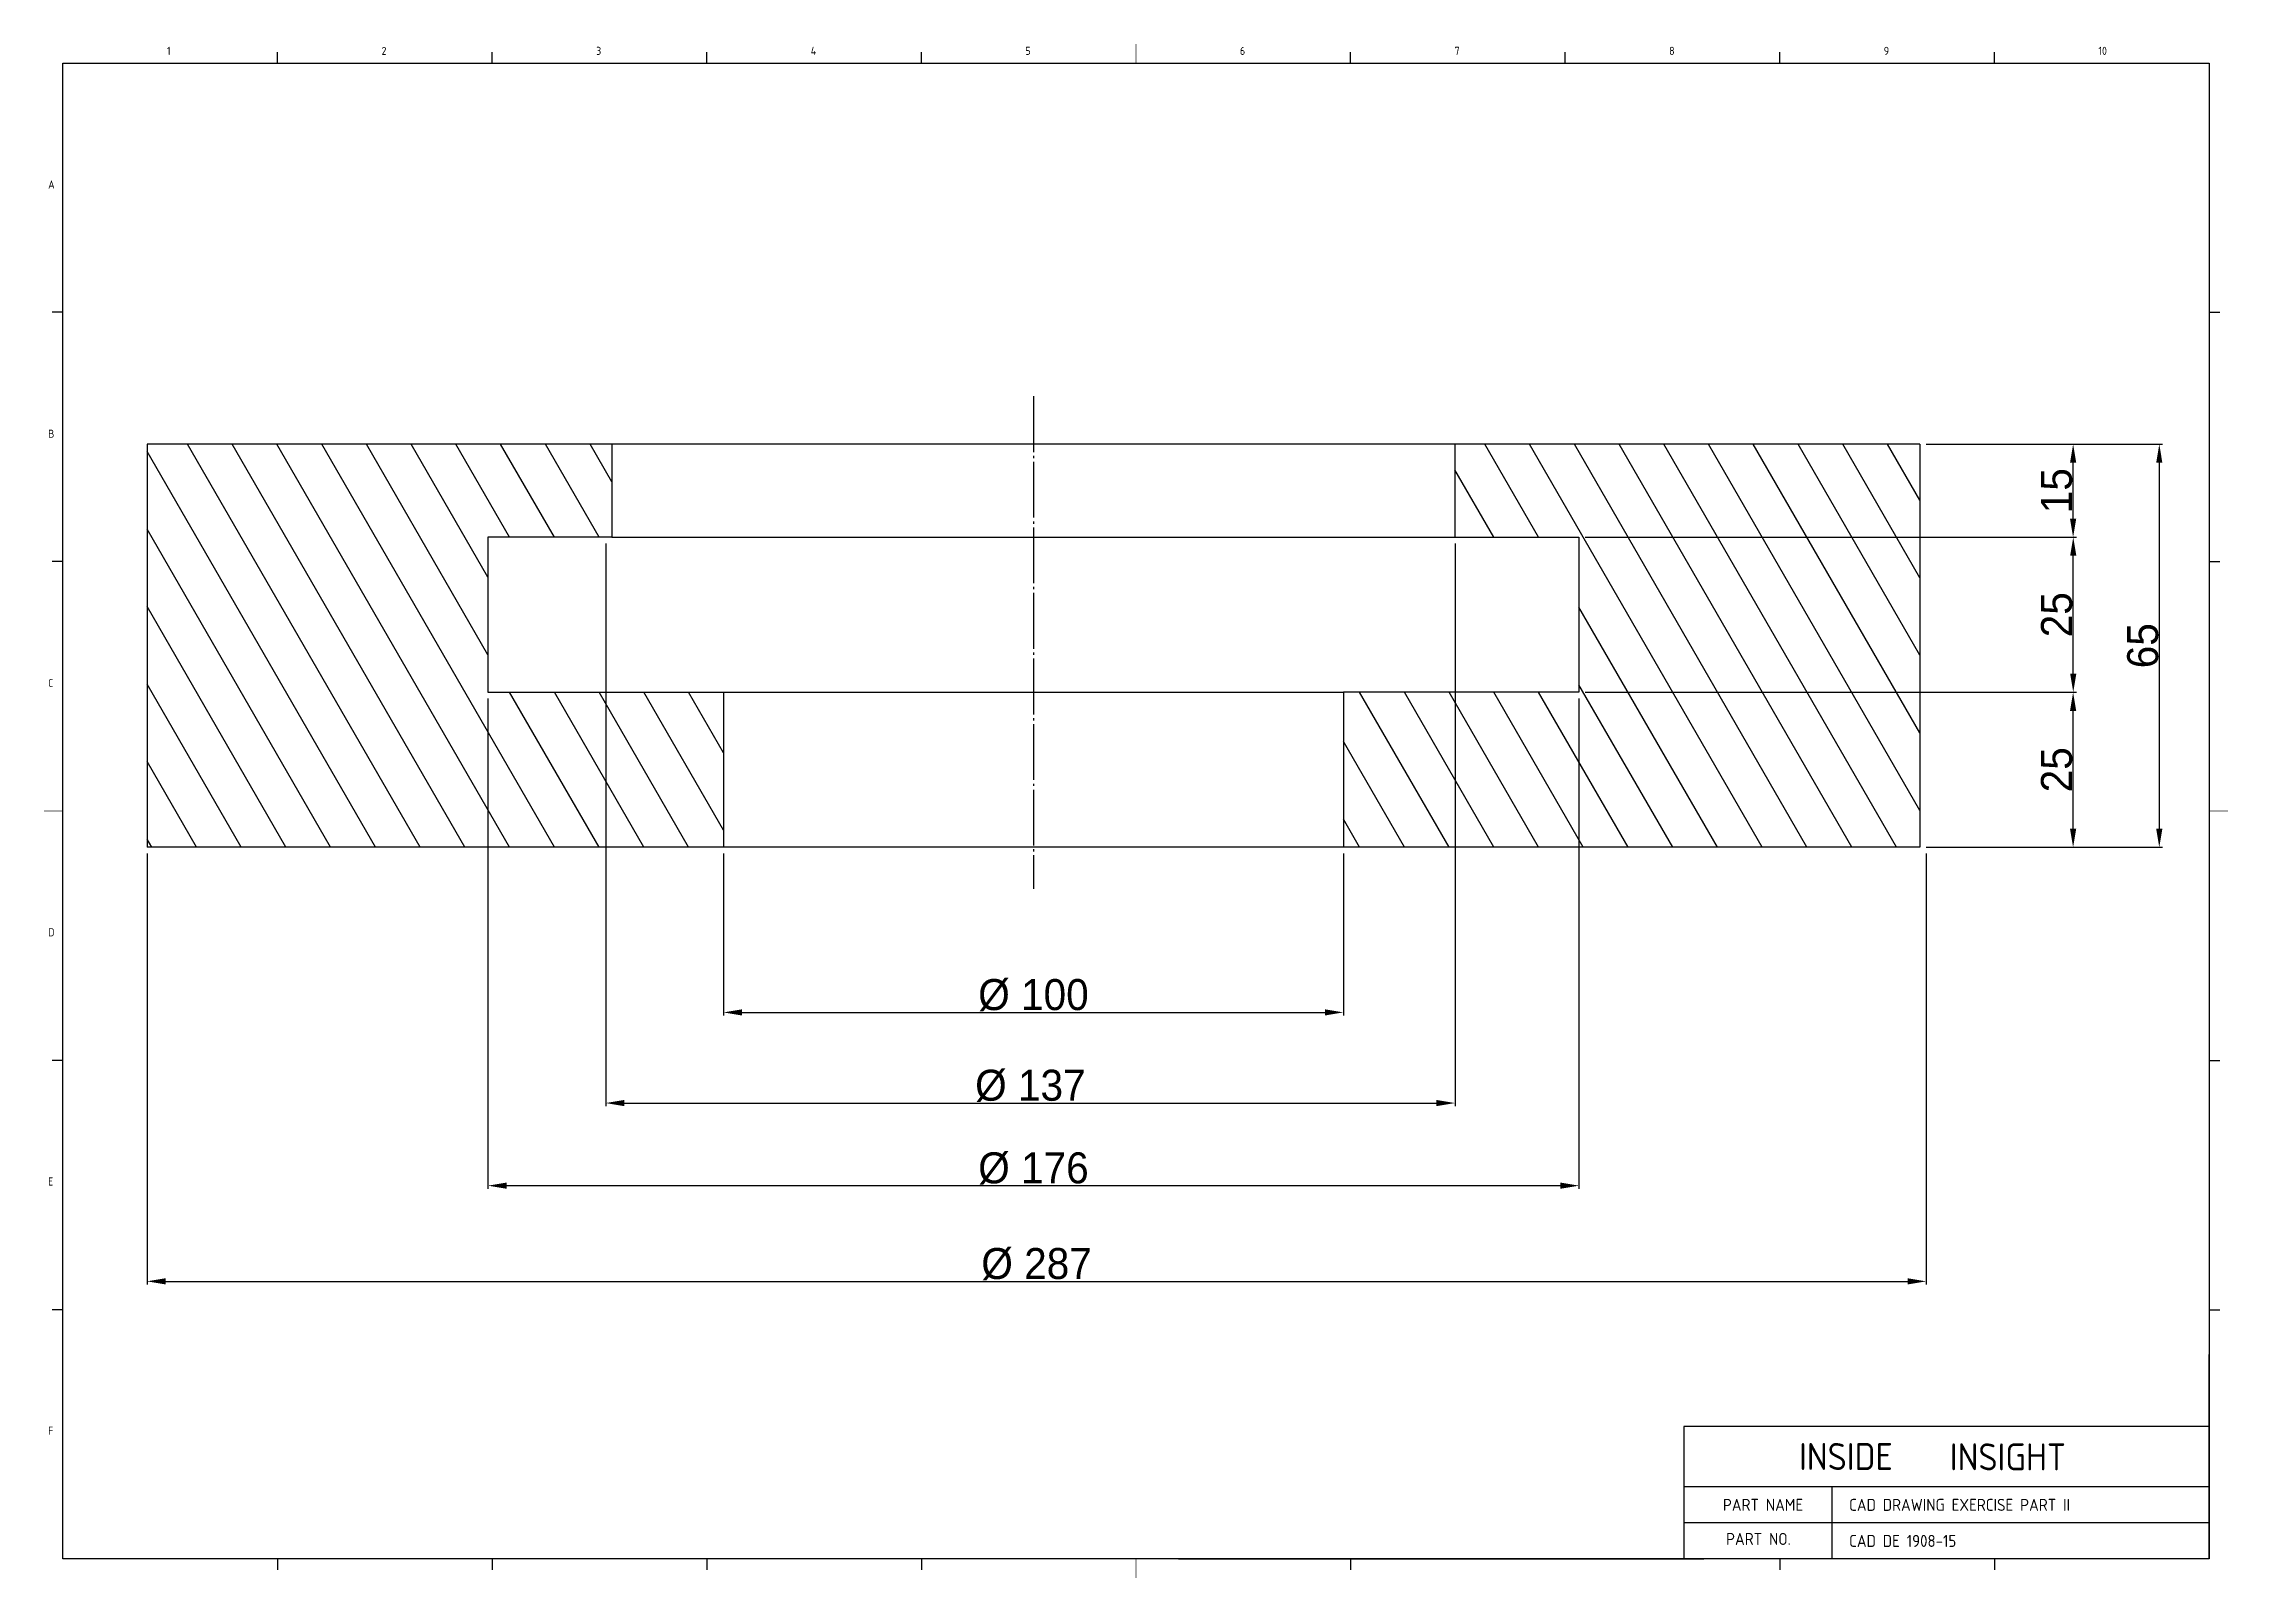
# Model space of a CAD drawing. Header units: inches. Extents: x 328 to 12229, y 132 to 477.
# Drawn here: x 11144.6 to 11497, y 132.8 to 380.3 of the extents above; entities that cross this region are included whole.
import ezdxf

# ---------------------------------------------------------------- set-up
doc = ezdxf.new("R2010")
doc.units = ezdxf.units.IN
doc.header["$MEASUREMENT"] = 0
doc.linetypes.add('C2', pattern=[7.05, 6, -0.4, 0.25, -0.4])
doc.linetypes.add('D2', pattern=[11.2, 8, -0.8, 0.4, -0.8, 0.4, -0.8])
doc.layers.add('1', color=1, linetype='C2')
doc.layers.add('3', color=3, linetype='D2')
doc.layers.add('DIMENSION', color=3, linetype='Continuous', lineweight=25)
doc.styles.add('A', font='GENISO', dxfattribs={"bigfont": 'WHGTXT'})
doc.styles.get("Standard").update_dxf_attribs({"font": 'gulim.ttc'})
doc.dimstyles.new('Copy of Copy of inside insight-1', dxfattribs={"dimscale": 100, "dimtxt": 5, "dimasz": 3, "dimexe": 0.5, "dimexo": 1, "dimgap": 0.09, "dimtad": 1, "dimdec": 0, "dimzin": 0, "dimdsep": 46, "dimtxsty": 'Standard', "dimcen": 0.09, "dimdle": 1, "dimclrd": 3, "dimclre": 3, "dimclrt": 2, "dimadec": 0, "dimazin": 0, "dimtfac": 1, "dimtdec": 0, "dimtofl": 0, "dimtmove": 0, "dimatfit": 3, "dimfxl": 0, "dimtolj": 1, "dimtzin": 0, "dimarcsym": 0})

msp = doc.modelspace()

# ---------------------------------------------------------------- texts
at = {"linetype": 'Continuous', "style": 'A'}
for s, height, p in [('1', 1.306368, (11164.448899, 378.445624)), ('2', 1.306368, (11199.067651, 378.445624)), ('3', 1.306368, (11233.686403, 378.445624)), ('4', 1.306368, (11268.305155, 378.445624)), ('5', 1.306368, (11302.923907, 378.445624)), ('6', 1.306368, (11337.542659, 378.445624)), ('7', 1.306368, (11372.161411, 378.445624)), ('8', 1.306368, (11406.780163, 378.445624)), ('9', 1.306368, (11441.398915, 378.445624)), ('10', 1.306368, (11476.017667, 378.445624)), ('A', 1.306368, (11145.288835, 356.890552)), ('B', 1.306368, (11145.288835, 316.697963)), ('C', 1.306368, (11145.288835, 276.505374)), ('D', 1.306368, (11145.288835, 236.312785)), ('E', 1.306368, (11145.288835, 196.120196)), ('F', 1.306368, (11145.288835, 155.927608)), ('INSIDE', 4.3482938, (11427.734177, 150.247433)), ('INSIGHT', 4.3482938, (11452.056139, 150.192255)), ('PART NAME', 1.9399565, (11415.459463, 143.656458)), ('CAD DRAWING EXERCISE PART II', 1.93995648, (11435.817031, 143.656458)), ('PART NO.', 1.9399565, (11415.972191, 138.159914)), ('CAD DE 1908-15', 1.93995648, (11435.817031, 137.836588))]:
    msp.add_text(s, height=height, dxfattribs=at).set_placement(p)

# ---------------------------------------------------------------- blocks, each defined once
blk = doc.blocks.new('*D690')
at = {"layer": 'Defpoints', "color": 0}
for p in [(11254.24, 250.67), (11354.24, 250.67), (11354.24, 224.04)]:
    blk.add_point(p, dxfattribs=at)
at = {"layer": 'DIMENSION', "color": 3, "lineweight": -2}
for p, q in [((11254.24, 249.67), (11254.24, 223.54)), ((11354.24, 249.67), (11354.24, 223.54)), ((11257.24, 224.04), (11351.24, 224.04))]:
    blk.add_line(p, q, dxfattribs=at)
at = {"layer": 'DIMENSION', "color": 3}
for points in [[(11257.24, 224.54), (11257.24, 223.54), (11254.24, 224.04)], [(11351.24, 223.54), (11351.24, 224.54), (11354.24, 224.04)]]:
    blk.add_solid(points, dxfattribs=at)
at = {"layer": 'DIMENSION', "color": 2, "insert": (11304.24, 226.82), "char_height": 5, "attachment_point": 5}
blk.add_mtext('\\A1;Ø 100', dxfattribs=at)
blk = doc.blocks.new('*D691')
at = {"layer": 'Defpoints', "color": 0}
for p in [(11216.24, 275.67), (11392.24, 275.67), (11392.24, 196.1)]:
    blk.add_point(p, dxfattribs=at)
at = {"layer": 'DIMENSION', "color": 3, "lineweight": -2}
for p, q in [((11216.24, 274.67), (11216.24, 195.6)), ((11392.24, 274.67), (11392.24, 195.6)), ((11219.24, 196.1), (11389.24, 196.1))]:
    blk.add_line(p, q, dxfattribs=at)
at = {"layer": 'DIMENSION', "color": 3}
for points in [[(11219.24, 196.6), (11219.24, 195.6), (11216.24, 196.1)], [(11389.24, 195.6), (11389.24, 196.6), (11392.24, 196.1)]]:
    blk.add_solid(points, dxfattribs=at)
at = {"layer": 'DIMENSION', "color": 2, "insert": (11304.24, 198.88), "char_height": 5, "attachment_point": 5}
blk.add_mtext('\\A1;Ø 176', dxfattribs=at)
blk = doc.blocks.new('*D697')
at = {"layer": 'Defpoints', "color": 0}
for p in [(11235.24, 300.67), (11372.24, 300.67), (11372.24, 209.42)]:
    blk.add_point(p, dxfattribs=at)
at = {"layer": 'DIMENSION', "color": 3, "lineweight": -2}
for p, q in [((11235.24, 299.67), (11235.24, 208.92)), ((11372.24, 299.67), (11372.24, 208.92)), ((11238.24, 209.42), (11369.24, 209.42))]:
    blk.add_line(p, q, dxfattribs=at)
at = {"layer": 'DIMENSION', "color": 3}
for points in [[(11238.24, 209.92), (11238.24, 208.92), (11235.24, 209.42)], [(11369.24, 208.92), (11369.24, 209.92), (11372.24, 209.42)]]:
    blk.add_solid(points, dxfattribs=at)
at = {"layer": 'DIMENSION', "color": 2, "insert": (11303.74, 212.2), "char_height": 5, "attachment_point": 5}
blk.add_mtext('\\A1;Ø 137', dxfattribs=at)
blk = doc.blocks.new('*D700')
at = {"layer": 'Defpoints', "color": 0}
for p in [(11392.24, 275.67), (11471.95, 275.67), (11447.24, 250.67)]:
    blk.add_point(p, dxfattribs=at)
at = {"layer": 'DIMENSION', "color": 3, "lineweight": -2}
for p, q in [((11393.24, 275.67), (11472.45, 275.67)), ((11471.95, 253.67), (11471.95, 272.67)), ((11448.24, 250.67), (11472.45, 250.67))]:
    blk.add_line(p, q, dxfattribs=at)
at = {"layer": 'DIMENSION', "color": 3}
for points in [[(11472.45, 272.67), (11471.45, 272.67), (11471.95, 275.67)], [(11471.45, 253.67), (11472.45, 253.67), (11471.95, 250.67)]]:
    blk.add_solid(points, dxfattribs=at)
at = {"layer": 'DIMENSION', "color": 2, "insert": (11469.3, 263.17), "char_height": 5, "attachment_point": 5, "rotation": 90}
blk.add_mtext('\\A1;25', dxfattribs=at)
blk = doc.blocks.new('*D707')
at = {"layer": 'Defpoints', "color": 0}
for p in [(11392.24, 300.67), (11471.97, 300.67), (11392.24, 275.67)]:
    blk.add_point(p, dxfattribs=at)
at = {"layer": 'DIMENSION', "color": 3, "lineweight": -2}
for p, q in [((11393.24, 300.67), (11472.47, 300.67)), ((11471.97, 278.67), (11471.97, 297.67)), ((11393.24, 275.67), (11472.47, 275.67))]:
    blk.add_line(p, q, dxfattribs=at)
at = {"layer": 'DIMENSION', "color": 3}
for points in [[(11472.47, 297.67), (11471.47, 297.67), (11471.97, 300.67)], [(11471.47, 278.67), (11472.47, 278.67), (11471.97, 275.67)]]:
    blk.add_solid(points, dxfattribs=at)
at = {"layer": 'DIMENSION', "color": 2, "insert": (11469.31, 288.17), "char_height": 5, "attachment_point": 5, "rotation": 90}
blk.add_mtext('\\A1;25', dxfattribs=at)
blk = doc.blocks.new('*D712')
at = {"layer": 'Defpoints', "color": 0}
for p in [(11447.24, 315.67), (11471.95, 315.67), (11392.24, 300.67)]:
    blk.add_point(p, dxfattribs=at)
at = {"layer": 'DIMENSION', "color": 3, "lineweight": -2}
for p, q in [((11448.24, 315.67), (11472.45, 315.67)), ((11471.95, 303.67), (11471.95, 312.67)), ((11393.24, 300.67), (11472.45, 300.67))]:
    blk.add_line(p, q, dxfattribs=at)
at = {"layer": 'DIMENSION', "color": 3}
for points in [[(11472.45, 312.67), (11471.45, 312.67), (11471.95, 315.67)], [(11471.45, 303.67), (11472.45, 303.67), (11471.95, 300.67)]]:
    blk.add_solid(points, dxfattribs=at)
at = {"layer": 'DIMENSION', "color": 2, "insert": (11469.29, 308.17), "char_height": 5, "attachment_point": 5, "rotation": 90}
blk.add_mtext('\\A1;15', dxfattribs=at)
blk = doc.blocks.new('*D713')
at = {"layer": 'Defpoints', "color": 0}
for p in [(11447.24, 315.67), (11448.24, 250.67), (11485.85, 250.67)]:
    blk.add_point(p, dxfattribs=at)
at = {"layer": 'DIMENSION', "color": 3, "lineweight": -2}
for p, q in [((11448.24, 315.67), (11486.35, 315.67)), ((11485.85, 312.67), (11485.85, 253.67)), ((11449.24, 250.67), (11486.35, 250.67))]:
    blk.add_line(p, q, dxfattribs=at)
at = {"layer": 'DIMENSION', "color": 3}
for points in [[(11486.35, 312.67), (11485.35, 312.67), (11485.85, 315.67)], [(11485.35, 253.67), (11486.35, 253.67), (11485.85, 250.67)]]:
    blk.add_solid(points, dxfattribs=at)
at = {"layer": 'DIMENSION', "color": 2, "insert": (11483.2, 283.17), "char_height": 5, "attachment_point": 5, "rotation": 90}
blk.add_mtext('\\A1;65', dxfattribs=at)
blk = doc.blocks.new('*D716')
at = {"layer": 'Defpoints', "color": 0}
for p in [(11161.24, 250.67), (11448.24, 250.67), (11448.24, 180.67)]:
    blk.add_point(p, dxfattribs=at)
at = {"layer": 'DIMENSION', "color": 3, "lineweight": -2}
for p, q in [((11161.24, 249.67), (11161.24, 180.17)), ((11448.24, 249.67), (11448.24, 180.17)), ((11164.24, 180.67), (11445.24, 180.67))]:
    blk.add_line(p, q, dxfattribs=at)
at = {"layer": 'DIMENSION', "color": 3}
for points in [[(11164.24, 181.17), (11164.24, 180.17), (11161.24, 180.67)], [(11445.24, 180.17), (11445.24, 181.17), (11448.24, 180.67)]]:
    blk.add_solid(points, dxfattribs=at)
at = {"layer": 'DIMENSION', "color": 2, "insert": (11304.74, 183.45), "char_height": 5, "attachment_point": 5}
blk.add_mtext('\\A1;Ø 287', dxfattribs=at)

# ---------------------------------------------------------------- dimensions: what is measured, and where the dimension line sits
at = {"layer": 'DIMENSION'}
for base, p1, p2, picture, middle in [((11471.952073, 315.672372), (11392.236074, 300.672372), (11447.236074, 315.672372), '*D712', (11469.294573, 308.172372)), ((11485.850006, 250.672372), (11447.236074, 315.672372), (11448.236074, 250.672372), '*D713', (11483.197506, 283.172372)), ((11471.966751, 300.672372), (11392.236074, 275.672372), (11392.236074, 300.672372), '*D707', (11469.314251, 288.172372)), ((11471.952073, 275.672372), (11447.236074, 250.672372), (11392.236074, 275.672372), '*D700', (11469.299573, 263.172372))]:
    dim = msp.add_linear_dim(base=base, p1=p1, p2=p2, angle=90, dimstyle='Copy of Copy of inside insight-1', override={"dimscale": 1, "dimlfac": 1, "dimtxsty": 'Standard', "dimsah": 1, "dimtolj": 1}, dxfattribs=at)
    dim.commit()
    dim.dimension.update_dxf_attribs({"geometry": picture, "text_midpoint": middle})
for base, p1, p2, picture, middle in [((11372.236074, 209.42026), (11235.236074, 300.672372), (11372.236074, 300.672372), '*D697', (11303.736074, 212.20276)), ((11392.236074, 196.098), (11216.236074, 275.672372), (11392.236074, 275.672372), '*D691', (11304.236074, 198.8805)), ((11448.236074, 180.672372), (11161.236074, 250.672372), (11448.236074, 250.672372), '*D716', (11304.736074, 183.452372)), ((11354.236074, 224.037155), (11254.236074, 250.672372), (11354.236074, 250.672372), '*D690', (11304.236074, 226.819655))]:
    dim = msp.add_linear_dim(base=base, p1=p1, p2=p2, text='Ø <>', dimstyle='Copy of Copy of inside insight-1', override={"dimscale": 1, "dimlfac": 1, "dimtxsty": 'Standard', "dimsah": 1, "dimtolj": 1}, dxfattribs=at)
    dim.commit()
    dim.dimension.update_dxf_attribs({"geometry": picture, "text_midpoint": middle})

# ---------------------------------------------------------------- hatches: boundary and pattern name
h = msp.add_hatch()
h.set_pattern_fill('ANSI31', color=256, scale=50, angle=75, style=0)
h.set_pattern_definition([(120, (-132.38, 0.5945), (-5.4126588, -3.125), [])])
h.paths.add_polyline_path([(11161.236074, 315.672372), (11236.236074, 315.672372), (11236.236074, 300.672372), (11216.236074, 300.672372), (11216.236074, 275.672372), (11254.236074, 275.672372), (11254.236074, 250.672372), (11161.236074, 250.672372)])
h.paths.add_polyline_path([(11372.236074, 315.672372), (11447.236074, 315.672372), (11447.236074, 250.672372), (11354.236074, 250.672372), (11354.236074, 275.672372), (11392.236074, 275.672372), (11392.236074, 300.672372), (11372.236074, 300.672372)])

# ---------------------------------------------------------------- linework, layer by layer
at = {"linetype": 'Continuous'}
for p, q in [((11147.683843, 377.139256), (11493.871363, 377.139256)), ((11147.683843, 135.896632), (11147.683843, 377.139256)), ((11493.871363, 377.139256), (11493.871363, 135.896632)), ((11493.871363, 135.896632), (11147.683843, 135.896632))]:
    msp.add_line(p, q, dxfattribs=at)
for p, q in [((11447.236074, 315.672372), (11161.236074, 315.672372)), ((11161.236074, 315.672372), (11161.236074, 250.672372)), ((11236.236074, 315.672372), (11236.236074, 300.672372)), ((11372.236074, 315.672372), (11372.236074, 300.672372)), ((11447.236074, 315.672372), (11447.236074, 250.672372)), ((11236.236074, 300.672372), (11216.236074, 300.672372)), ((11216.236074, 300.672372), (11216.236074, 275.672372)), ((11236.236074, 300.672372), (11372.236074, 300.672372)), ((11372.236074, 300.672372), (11392.236074, 300.672372)), ((11392.236074, 300.672372), (11392.236074, 275.672372)), ((11216.236074, 275.672372), (11254.236074, 275.672372)), ((11254.236074, 275.672372), (11254.236074, 250.672372)), ((11254.236074, 275.672372), (11354.236074, 275.672372)), ((11392.236074, 275.672372), (11354.236074, 275.672372)), ((11354.236074, 275.672372), (11354.236074, 250.672372)), ((11447.236074, 250.672372), (11161.236074, 250.672372))]:
    msp.add_line(p, q)
at = {"layer": '1', "ltscale": 1.5}
msp.add_line((11304.236074, 323.400607), (11304.236074, 243.984258), dxfattribs=at)
at = {"layer": '3', "color": 3, "linetype": 'Continuous'}
for p, q in [((11182.302595, 377.139256), (11182.302595, 378.88108)), ((11216.921347, 377.139256), (11216.921347, 378.88108)), ((11286.158851, 377.139256), (11286.158851, 378.88108)), ((11355.396355, 377.139256), (11355.396355, 378.88108)), ((11390.015107, 377.139256), (11390.015107, 378.88108)), ((11424.633859, 377.139256), (11424.633859, 378.88108)), ((11459.252611, 377.139256), (11459.252611, 378.88108)), ((11147.683843, 336.946667), (11145.942019, 336.946667)), ((11493.871363, 336.946667), (11495.613187, 336.946667)), ((11147.683843, 296.754078), (11145.942019, 296.754078)), ((11493.871363, 296.754078), (11495.613187, 296.754078)), ((11147.683843, 216.281809), (11145.942019, 216.281809)), ((11493.871363, 216.281809), (11495.613187, 216.281809)), ((11147.683843, 176.08922), (11145.942019, 176.08922)), ((11493.871363, 176.08922), (11495.613187, 176.08922)), ((11493.871363, 135.896632), (11493.871363, 168.875892)), ((11493.871363, 157.236153), (11409.15993, 157.236153)), ((11409.15993, 157.236153), (11409.15993, 135.896632)), ((11493.871363, 147.536371), (11409.15993, 147.536371)), ((11433.08606, 135.896632), (11433.08606, 147.536371)), ((11493.871363, 141.716501), (11409.15993, 141.716501)), ((11182.302595, 135.896632), (11182.302595, 134.154808)), ((11216.921347, 135.896632), (11216.921347, 134.154808)), ((11251.540099, 135.896632), (11251.540099, 134.154808)), ((11286.158851, 135.896632), (11286.158851, 134.154808)), ((11327.648708, 135.896632), (11412.360141, 135.896632)), ((11355.396355, 135.896632), (11355.396355, 134.154808)), ((11424.633859, 135.896632), (11424.633859, 134.154808)), ((11459.252611, 135.896632), (11459.252611, 134.154808))]:
    msp.add_line(p, q, dxfattribs=at)
at = {"layer": '3', "linetype": 'Continuous'}
msp.add_line((11251.540099, 377.139256), (11251.540099, 378.88108), dxfattribs=at)
at = {"layer": '3', "color": 3, "linetype": 'Continuous', "const_width": 0.130637}
for points in [[(11320.777603, 377.139256), (11320.777603, 380.187448)], [(11147.683843, 256.517944), (11144.635651, 256.517944)], [(11493.871363, 256.517944), (11496.919555, 256.517944)], [(11320.777603, 135.896632), (11320.777603, 132.84844)]]:
    msp.add_lwpolyline(points, dxfattribs=at)

msp.set_redraw_order([(e.dxf.handle, doc.entitydb.next_handle()) for e in msp.query("TEXT MTEXT ATTDEF DIMENSION ARC_DIMENSION")])  # texts and dimensions are drawn at this point

doc.saveas('drawing.dxf')
